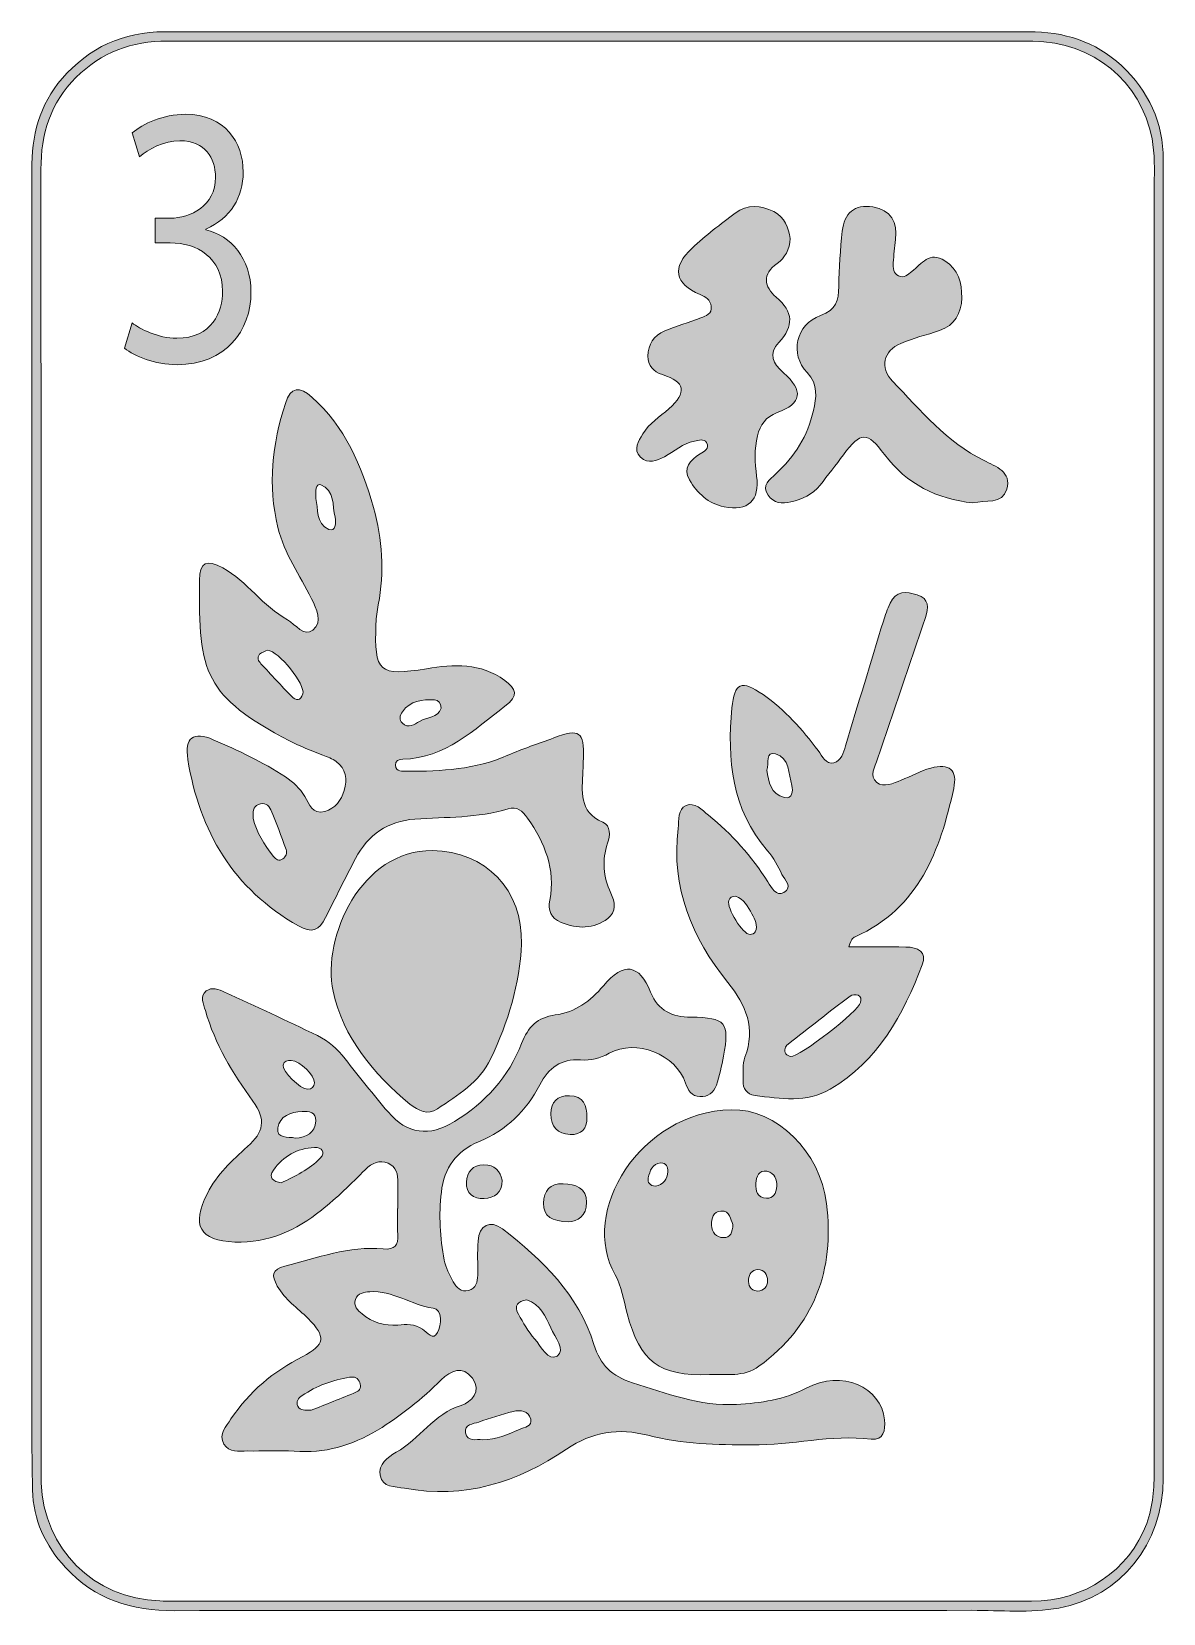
# Model space of a CAD drawing. Extents: x 3201 to 3512, y -2552 to -2117.
import ezdxf

# ---------------------------------------------------------------- set-up
doc = ezdxf.new("R2010")
doc.units = 0
doc.header["$MEASUREMENT"] = 0
doc.layers.add('Layer 1', color=7, linetype='Continuous', lineweight=0)

msp = doc.modelspace()

# ---------------------------------------------------------------- hatches: boundary and pattern name
at = {"layer": 'Layer 1', "true_color": 0x000000, "transparency": 33554687}
h = msp.add_hatch(color=18, dxfattribs=at)
h.dxf.hatch_style = 2
edge = h.paths.add_edge_path()
edge.add_spline(control_points=[(3509.41, -2333.86), (3509.41, -2333.86), (3509.36, -2333.86), (3509.36, -2333.86), (3509.36, -2393.26), (3509.36, -2452.65), (3509.37, -2512.05), (3509.37, -2517.07), (3509.08, -2522.02), (3507.31, -2526.79), (3502.51, -2539.74), (3490.08, -2548.19), (3475.65, -2548.19), (3398.38, -2548.18), (3321.12, -2548.16), (3243.86, -2548.15), (3241.3, -2548.15), (3238.75, -2548.21), (3236.2, -2548.12), (3218.01, -2547.48), (3204.33, -2533.84), (3203.61, -2515.68), (3203.58, -2514.76), (3203.59, -2513.83), (3203.59, -2512.9), (3203.59, -2393.52), (3203.61, -2274.14), (3203.56, -2154.77), (3203.56, -2145.03), (3206.17, -2136.49), (3213.18, -2129.5), (3220.14, -2122.57), (3228.54, -2119.49), (3238.31, -2119.5), (3295.27, -2119.55), (3352.24, -2119.53), (3409.2, -2119.53), (3431.48, -2119.53), (3453.75, -2119.44), (3476.02, -2119.56), (3492.57, -2119.65), (3505.67, -2130.47), (3508.78, -2146.3), (3509.61, -2150.54), (3509.4, -2154.85), (3509.4, -2159.14), (3509.41, -2217.38), (3509.41, -2275.62), (3509.41, -2333.86)], knot_values=[0, 0, 0, 0, 1, 1, 1, 2, 2, 2, 3, 3, 3, 4, 4, 4, 5, 5, 5, 6, 6, 6, 7, 7, 7, 8, 8, 8, 9, 9, 9, 10, 10, 10, 11, 11, 11, 12, 12, 12, 13, 13, 13, 14, 14, 14, 15, 15, 15, 16, 16, 16, 16], degree=3, periodic=0)
edge = h.paths.add_edge_path()
edge.add_spline(control_points=[(3511.84, -2385.7), (3511.84, -2307.86), (3511.86, -2230.01), (3511.85, -2152.16), (3511.85, -2141.85), (3507.89, -2133.24), (3500.35, -2126.24), (3493.17, -2119.58), (3484.53, -2116.9), (3474.88, -2116.92), (3454.81, -2116.96), (3434.74, -2116.96), (3414.67, -2116.96), (3355.62, -2116.95), (3296.56, -2116.94), (3237.51, -2116.93), (3226.17, -2116.93), (3216.79, -2121.27), (3209.36, -2129.82), (3203.09, -2137.04), (3201.01, -2145.56), (3201.02, -2154.95), (3201.1, -2214.47), (3201.06, -2273.98), (3201.06, -2333.5), (3201.06, -2383.15), (3201.05, -2432.81), (3201.07, -2482.47), (3201.07, -2494.18), (3201.01, -2505.89), (3201.24, -2517.6), (3201.41, -2525.82), (3204.77, -2532.86), (3210.28, -2538.91), (3218.36, -2547.76), (3228.55, -2550.81), (3240.3, -2550.79), (3313.27, -2550.67), (3386.25, -2550.76), (3459.22, -2550.69), (3467.21, -2550.68), (3475.27, -2551.53), (3483.19, -2550.06), (3500.24, -2546.88), (3511.84, -2532.43), (3511.86, -2514.48), (3511.89, -2471.56), (3511.84, -2428.63), (3511.84, -2385.7)], knot_values=[0, 0, 0, 0, 1, 1, 1, 2, 2, 2, 3, 3, 3, 4, 4, 4, 5, 5, 5, 6, 6, 6, 7, 7, 7, 8, 8, 8, 9, 9, 9, 10, 10, 10, 11, 11, 11, 12, 12, 12, 13, 13, 13, 14, 14, 14, 15, 15, 15, 16, 16, 16, 16], degree=3, periodic=0)
at = {"layer": 'Layer 1', "true_color": 0x1b2251, "transparency": 33554687}
h = msp.add_hatch(color=179, dxfattribs=at)
h.dxf.hatch_style = 2
edge = h.paths.add_edge_path()
edge.add_spline(control_points=[(3248.85, -2171.36), (3248.85, -2171.36), (3248.85, -2171.15), (3248.85, -2171.15), (3255.7, -2168.18), (3259.12, -2162.35), (3259.12, -2155.49), (3259.12, -2147.4), (3254.16, -2139.62), (3243.21, -2139.62), (3237.22, -2139.62), (3231.57, -2142.18), (3228.66, -2144.74), (3228.66, -2144.74), (3230.63, -2151.29), (3230.63, -2151.29), (3233.03, -2149.24), (3237.3, -2146.89), (3241.75, -2146.89), (3248.68, -2146.89), (3251.51, -2151.6), (3251.51, -2156.92), (3251.51, -2164.8), (3244.58, -2168.18), (3239.1, -2168.18), (3239.1, -2168.18), (3234.91, -2168.18), (3234.91, -2168.18), (3234.91, -2168.18), (3234.91, -2174.94), (3234.91, -2174.94), (3234.91, -2174.94), (3239.1, -2174.94), (3239.1, -2174.94), (3246.37, -2174.94), (3253.39, -2178.93), (3253.47, -2188.25), (3253.56, -2193.78), (3250.57, -2201.15), (3240.9, -2201.15), (3235.68, -2201.15), (3230.72, -2198.59), (3228.58, -2196.95), (3228.58, -2196.95), (3226.52, -2203.92), (3226.52, -2203.92), (3229.26, -2206.07), (3234.74, -2208.42), (3240.98, -2208.42), (3254.33, -2208.42), (3261.26, -2199.1), (3261.26, -2188.46), (3261.26, -2179.14), (3255.7, -2173), (3248.85, -2171.36)], knot_values=[0, 0, 0, 0, 1, 1, 1, 2, 2, 2, 3, 3, 3, 4, 4, 4, 5, 5, 5, 6, 6, 6, 7, 7, 7, 8, 8, 8, 9, 9, 9, 10, 10, 10, 11, 11, 11, 12, 12, 12, 13, 13, 13, 14, 14, 14, 15, 15, 15, 16, 16, 16, 17, 17, 17, 18, 18, 18, 18], degree=3, periodic=0)
at = {"layer": 'Layer 1', "true_color": 0x831618, "transparency": 33554687}
h = msp.add_hatch(color=246, dxfattribs=at)
h.dxf.hatch_style = 2
edge = h.paths.add_edge_path()
edge.add_spline(control_points=[(3409.38, -2173.71), (3409.24, -2176.82), (3407.96, -2179.04), (3405.82, -2180.57), (3401.57, -2183.6), (3402.23, -2187), (3405.51, -2189.82), (3410.29, -2193.93), (3410.43, -2197.8), (3406.29, -2202.29), (3403.31, -2205.51), (3404.51, -2208.01), (3407.55, -2210.66), (3413.15, -2215.56), (3412.57, -2219.04), (3405.82, -2221.59), (3402.67, -2222.78), (3401.12, -2224.92), (3400.4, -2227.94), (3399.52, -2231.61), (3399.66, -2235.34), (3400.16, -2239.04), (3401.07, -2245.69), (3397.8, -2248.88), (3391.2, -2247.47), (3386.92, -2246.55), (3383.83, -2243.74), (3381.73, -2240.1), (3379.82, -2236.79), (3381.92, -2234.64), (3384.67, -2232.92), (3385.77, -2232.23), (3387.42, -2231.49), (3386.37, -2229.81), (3385.68, -2228.72), (3384.25, -2229.16), (3383.09, -2229.4), (3379.9, -2230.03), (3377.55, -2232.24), (3374.81, -2233.71), (3372.75, -2234.8), (3370.34, -2235.86), (3368.29, -2233.8), (3366.11, -2231.61), (3367.71, -2229.49), (3368.9, -2227.44), (3370.63, -2224.46), (3373.58, -2222.77), (3376.04, -2220.55), (3381.1, -2216), (3380.56, -2213.13), (3374.3, -2211.15), (3371.72, -2210.33), (3370.29, -2208.71), (3370.3, -2206.04), (3370.31, -2202.78), (3371.95, -2200.38), (3374.9, -2199.15), (3378.15, -2197.79), (3381.55, -2196.81), (3384.84, -2195.56), (3386.27, -2195.01), (3387.93, -2194.46), (3387.7, -2192.38), (3387.51, -2190.56), (3386.1, -2189.81), (3384.64, -2189.17), (3377.63, -2186.11), (3376.75, -2181.74), (3382.44, -2176.37), (3386.13, -2172.89), (3390.23, -2169.82), (3394.31, -2166.77), (3397.62, -2164.28), (3401.29, -2164.53), (3404.86, -2166.34), (3407.99, -2167.94), (3408.92, -2170.89), (3409.38, -2173.71)], knot_values=[0, 0, 0, 0, 1, 1, 1, 2, 2, 2, 3, 3, 3, 4, 4, 4, 5, 5, 5, 6, 6, 6, 7, 7, 7, 8, 8, 8, 9, 9, 9, 10, 10, 10, 11, 11, 11, 12, 12, 12, 13, 13, 13, 14, 14, 14, 15, 15, 15, 16, 16, 16, 17, 17, 17, 18, 18, 18, 19, 19, 19, 20, 20, 20, 21, 21, 21, 22, 22, 22, 23, 23, 23, 24, 24, 24, 25, 25, 25, 26, 26, 26, 26], degree=3, periodic=0)
h = msp.add_hatch(color=246, dxfattribs=at)
h.dxf.hatch_style = 2
edge = h.paths.add_edge_path()
edge.add_spline(control_points=[(3459.57, -2246.39), (3449.7, -2245.38), (3441.39, -2241.24), (3435.26, -2233.1), (3430.5, -2226.75), (3428.77, -2226.75), (3424.01, -2233.17), (3421.91, -2235.99), (3419.76, -2238.77), (3417.59, -2241.54), (3415.56, -2244.15), (3412.67, -2245.35), (3409.6, -2246.14), (3407.19, -2246.76), (3404.81, -2246.5), (3403.3, -2244.26), (3401.44, -2241.5), (3403.72, -2240.01), (3405.42, -2238.43), (3410.56, -2233.64), (3414.26, -2227.94), (3415.76, -2221.05), (3416.55, -2217.47), (3417.16, -2213.84), (3414.05, -2210.61), (3409.17, -2205.53), (3410.88, -2197.37), (3417.71, -2194.89), (3422.05, -2193.32), (3422.67, -2190.75), (3422.72, -2186.92), (3422.8, -2181.85), (3423.13, -2176.76), (3423.69, -2171.71), (3424.23, -2166.88), (3427.03, -2164.23), (3432.09, -2165.08), (3437.04, -2165.91), (3438.86, -2169.22), (3438.35, -2174.03), (3438.12, -2176.16), (3437.8, -2178.3), (3437.69, -2180.44), (3437.62, -2181.8), (3437.76, -2183.36), (3439.16, -2184.04), (3440.61, -2184.74), (3441.77, -2183.66), (3442.82, -2182.8), (3445.47, -2180.66), (3447.67, -2177.15), (3451.85, -2179.85), (3455.54, -2182.23), (3456.59, -2185.95), (3456.51, -2190.03), (3456.42, -2194.3), (3454.62, -2197.59), (3450.36, -2199.06), (3446.85, -2200.27), (3443.19, -2201.1), (3439.8, -2202.57), (3434.95, -2204.66), (3433.89, -2209.19), (3437.53, -2212.98), (3445.22, -2220.99), (3452.33, -2229.69), (3462.64, -2234.77), (3465.81, -2236.33), (3470.33, -2237.89), (3468.89, -2242.66), (3467.61, -2246.89), (3463.05, -2245.57), (3459.57, -2246.39)], knot_values=[0, 0, 0, 0, 1, 1, 1, 2, 2, 2, 3, 3, 3, 4, 4, 4, 5, 5, 5, 6, 6, 6, 7, 7, 7, 8, 8, 8, 9, 9, 9, 10, 10, 10, 11, 11, 11, 12, 12, 12, 13, 13, 13, 14, 14, 14, 15, 15, 15, 16, 16, 16, 17, 17, 17, 18, 18, 18, 19, 19, 19, 20, 20, 20, 21, 21, 21, 22, 22, 22, 23, 23, 23, 24, 24, 24, 24], degree=3, periodic=0)
at = {"layer": 'Layer 1', "true_color": 0x0f592d, "transparency": 33554687}
h = msp.add_hatch(color=118, dxfattribs=at)
h.dxf.hatch_style = 2
edge = h.paths.add_edge_path()
edge.add_spline(control_points=[(3279.09, -2245.19), (3279.72, -2247.87), (3279.06, -2252.05), (3282.66, -2253.68), (3284.46, -2254.49), (3284.71, -2251.76), (3284.36, -2250.35), (3283.56, -2247.14), (3284.34, -2242.93), (3280.42, -2241.42), (3279.13, -2240.93), (3278.89, -2243.2), (3279.09, -2245.19)], knot_values=[0, 0, 0, 0, 1, 1, 1, 2, 2, 2, 3, 3, 3, 4, 4, 4, 4], degree=3, periodic=0)
edge = h.paths.add_edge_path()
edge.add_spline(control_points=[(3313.48, -2302.83), (3313.45, -2301.29), (3312.69, -2300.6), (3311.69, -2300.55), (3308.33, -2300.39), (3305.06, -2300.68), (3302.88, -2303.79), (3302.17, -2304.8), (3301.81, -2305.97), (3302.84, -2306.92), (3304.52, -2308.49), (3306.15, -2307.31), (3307.58, -2306.44), (3309.6, -2305.2), (3312.64, -2305.44), (3313.48, -2302.83)], knot_values=[0, 0, 0, 0, 1, 1, 1, 2, 2, 2, 3, 3, 3, 4, 4, 4, 5, 5, 5, 5], degree=3, periodic=0)
edge = h.paths.add_edge_path()
edge.add_spline(control_points=[(3265.8, -2286.88), (3265.29, -2287.13), (3264.28, -2287.37), (3263.64, -2288), (3262.78, -2288.84), (3263.32, -2289.83), (3264.01, -2290.58), (3266.79, -2293.6), (3269.55, -2296.65), (3272.44, -2299.56), (3273.58, -2300.71), (3274.97, -2300.91), (3275.51, -2298.88), (3276.2, -2296.3), (3268.97, -2287.04), (3265.8, -2286.88)], knot_values=[0, 0, 0, 0, 1, 1, 1, 2, 2, 2, 3, 3, 3, 4, 4, 4, 5, 5, 5, 5], degree=3, periodic=0)
edge = h.paths.add_edge_path()
edge.add_spline(control_points=[(3261.83, -2333.13), (3262.76, -2336.85), (3264.92, -2340.31), (3267.45, -2343.57), (3268.07, -2344.37), (3268.95, -2344.92), (3269.98, -2344.22), (3270.87, -2343.61), (3271.23, -2342.59), (3270.89, -2341.63), (3269.58, -2337.96), (3268.23, -2334.3), (3266.71, -2330.71), (3266.15, -2329.39), (3264.9, -2328.6), (3263.32, -2329.26), (3261.73, -2329.92), (3261.87, -2331.39), (3261.83, -2333.13)], knot_values=[0, 0, 0, 0, 1, 1, 1, 2, 2, 2, 3, 3, 3, 4, 4, 4, 5, 5, 5, 6, 6, 6, 6], degree=3, periodic=0)
edge = h.paths.add_edge_path()
edge.add_spline(control_points=[(3352.43, -2320.12), (3352.29, -2325.55), (3351.17, -2331.23), (3357.89, -2334.16), (3360.22, -2335.18), (3359.91, -2337.68), (3359.2, -2339.89), (3357.71, -2344.57), (3357.97, -2349.12), (3360.11, -2353.59), (3361.29, -2356.04), (3361.65, -2358.84), (3359.29, -2360.6), (3355.38, -2363.5), (3350.97, -2363.51), (3346.46, -2361.68), (3343.52, -2360.49), (3342.82, -2358.3), (3343.34, -2355.54), (3344.92, -2347.02), (3342.01, -2339.8), (3337.22, -2333), (3335.82, -2331), (3334.32, -2329.71), (3331.9, -2330.46), (3323.54, -2333.07), (3314.86, -2332.66), (3306.29, -2333.29), (3298.79, -2333.85), (3293.42, -2337.54), (3289.99, -2344.12), (3287.18, -2349.49), (3284.43, -2354.9), (3281.77, -2360.35), (3280.04, -2363.9), (3277.88, -2364.7), (3274.27, -2362.64), (3256.43, -2352.46), (3247.06, -2336.68), (3243.92, -2316.86), (3242.97, -2310.86), (3245.43, -2309.13), (3250.91, -2311.48), (3257.75, -2314.41), (3264.48, -2317.57), (3270.72, -2321.7), (3272.88, -2323.13), (3274.71, -2324.8), (3276.05, -2327.04), (3277.3, -2329.13), (3278.04, -2332.1), (3281.52, -2331.16), (3284.44, -2330.36), (3286.05, -2328.12), (3286.86, -2325.39), (3287.75, -2322.37), (3287.37, -2319.48), (3284.67, -2317.45), (3283.61, -2316.65), (3282.23, -2316.26), (3280.98, -2315.72), (3277.93, -2314.4), (3274.76, -2313.33), (3271.84, -2311.78), (3248.57, -2299.43), (3246.83, -2293.45), (3247.14, -2267.64), (3247.2, -2262.68), (3249.01, -2261.77), (3253.5, -2264.24), (3260.25, -2267.95), (3264.52, -2274.82), (3271.3, -2278.52), (3273.56, -2279.75), (3275.68, -2283.36), (3278.25, -2281.34), (3281.14, -2279.07), (3279.24, -2275.5), (3277.87, -2272.72), (3274.69, -2266.25), (3270.41, -2260.36), (3268.65, -2253.15), (3265.83, -2241.52), (3267.14, -2230.24), (3270.7, -2219.04), (3272.19, -2214.33), (3274.71, -2214.43), (3277.97, -2217.31), (3287.19, -2225.42), (3291.65, -2236.22), (3294.89, -2247.62), (3297.38, -2256.38), (3297.94, -2265.33), (3296.24, -2274.36), (3295.92, -2276.09), (3295.68, -2277.85), (3295.6, -2279.6), (3295.03, -2292.93), (3296.45, -2294.1), (3309.52, -2291.95), (3316.96, -2290.74), (3324.4, -2290.31), (3330.96, -2295.16), (3334.07, -2297.45), (3334.95, -2299.29), (3331.03, -2302.26), (3322.46, -2308.75), (3314.71, -2316.52), (3302.96, -2316.83), (3301.96, -2316.86), (3300.83, -2317.29), (3300.95, -2318.48), (3301.14, -2320.44), (3302.88, -2320.08), (3304.15, -2320.1), (3313.6, -2320.19), (3322.93, -2319.64), (3331.78, -2315.75), (3335.9, -2313.94), (3340.2, -2312.57), (3344.42, -2310.99), (3351.53, -2308.32), (3352.84, -2309.22), (3352.59, -2316.6), (3352.55, -2317.77), (3352.48, -2318.94), (3352.43, -2320.12)], knot_values=[0, 0, 0, 0, 1, 1, 1, 2, 2, 2, 3, 3, 3, 4, 4, 4, 5, 5, 5, 6, 6, 6, 7, 7, 7, 8, 8, 8, 9, 9, 9, 10, 10, 10, 11, 11, 11, 12, 12, 12, 13, 13, 13, 14, 14, 14, 15, 15, 15, 16, 16, 16, 17, 17, 17, 18, 18, 18, 19, 19, 19, 20, 20, 20, 21, 21, 21, 22, 22, 22, 23, 23, 23, 24, 24, 24, 25, 25, 25, 26, 26, 26, 27, 27, 27, 28, 28, 28, 29, 29, 29, 30, 30, 30, 31, 31, 31, 32, 32, 32, 33, 33, 33, 34, 34, 34, 35, 35, 35, 36, 36, 36, 37, 37, 37, 38, 38, 38, 39, 39, 39, 40, 40, 40, 41, 41, 41, 42, 42, 42, 42], degree=3, periodic=0)
h = msp.add_hatch(color=118, dxfattribs=at)
h.dxf.hatch_style = 2
edge = h.paths.add_edge_path()
edge.add_spline(control_points=[(3394.39, -2354.5), (3393.4, -2354.46), (3392.82, -2354.72), (3392.53, -2355.63), (3391.86, -2357.7), (3396.32, -2364.98), (3398.39, -2364.99), (3398.87, -2365), (3399.62, -2364.66), (3399.78, -2364.28), (3400.55, -2362.49), (3399.72, -2360.86), (3398.88, -2359.35), (3397.77, -2357.34), (3396.75, -2355.19), (3394.39, -2354.5)], knot_values=[0, 0, 0, 0, 1, 1, 1, 2, 2, 2, 3, 3, 3, 4, 4, 4, 5, 5, 5, 5], degree=3, periodic=0)
edge = h.paths.add_edge_path()
edge.add_spline(control_points=[(3403.01, -2319.82), (3403.46, -2322.97), (3403.98, -2326.5), (3407.86, -2327.37), (3410, -2327.85), (3410.21, -2325.56), (3409.8, -2324.07), (3408.93, -2320.83), (3409.27, -2316.38), (3405.35, -2315.32), (3402.5, -2314.56), (3403.57, -2317.95), (3403.01, -2319.82)], knot_values=[0, 0, 0, 0, 1, 1, 1, 2, 2, 2, 3, 3, 3, 4, 4, 4, 4], degree=3, periodic=0)
edge = h.paths.add_edge_path()
edge.add_spline(control_points=[(3409.44, -2398.53), (3411.96, -2398.74), (3428.32, -2385.95), (3428.72, -2383.65), (3428.86, -2382.85), (3428.87, -2381.94), (3428.03, -2381.68), (3427.37, -2381.47), (3426.36, -2381.51), (3425.85, -2381.9), (3420.11, -2386.26), (3414.43, -2390.69), (3408.78, -2395.15), (3407.98, -2395.78), (3407.61, -2396.78), (3408.2, -2397.74), (3408.46, -2398.17), (3409.13, -2398.35), (3409.44, -2398.53)], knot_values=[0, 0, 0, 0, 1, 1, 1, 2, 2, 2, 3, 3, 3, 4, 4, 4, 5, 5, 5, 6, 6, 6, 6], degree=3, periodic=0)
edge = h.paths.add_edge_path()
edge.add_spline(control_points=[(3425.46, -2368.42), (3431.14, -2368.42), (3436.14, -2368.39), (3441.15, -2368.43), (3444.37, -2368.46), (3447.07, -2369.73), (3445.68, -2373.34), (3440.39, -2387), (3433.58, -2399.75), (3420.38, -2407.49), (3413.94, -2411.27), (3406.74, -2410.14), (3399.72, -2409.21), (3397.32, -2408.89), (3396.4, -2407.31), (3396.43, -2405.12), (3396.47, -2402.97), (3396.23, -2400.65), (3396.94, -2398.73), (3399.91, -2390.77), (3397.33, -2384.42), (3392.29, -2378.2), (3382.34, -2365.9), (3376.63, -2352.07), (3378.61, -2335.84), (3378.89, -2333.56), (3378.43, -2330.58), (3380.78, -2329.54), (3383.14, -2328.51), (3385.13, -2330.78), (3386.91, -2332.2), (3393.38, -2337.38), (3398.77, -2343.54), (3403.26, -2350.52), (3404.27, -2352.09), (3405.49, -2354.6), (3407.65, -2353.44), (3410.23, -2352.05), (3407.89, -2350.01), (3407.13, -2348.47), (3406.01, -2346.21), (3404.81, -2343.87), (3403.17, -2341.98), (3393.22, -2330.53), (3392.03, -2316.95), (3393.38, -2302.74), (3394.04, -2295.77), (3396, -2294.97), (3401.92, -2299.07), (3407.95, -2303.24), (3412.71, -2308.65), (3417.07, -2314.47), (3418.19, -2315.97), (3419.12, -2318.36), (3421.41, -2317.78), (3423.43, -2317.28), (3423.99, -2315.04), (3424.57, -2313.14), (3428.03, -2301.72), (3431.49, -2290.31), (3434.98, -2278.9), (3435.5, -2277.24), (3436.11, -2275.59), (3436.81, -2273.99), (3438.38, -2270.41), (3441.29, -2270.72), (3444.26, -2271.66), (3447.59, -2272.72), (3447.43, -2275.22), (3446.54, -2277.85), (3442.17, -2290.82), (3437.77, -2303.78), (3433.41, -2316.75), (3432.7, -2318.89), (3430.95, -2321.46), (3433.19, -2323.23), (3435.13, -2324.76), (3437.71, -2323.39), (3439.88, -2322.58), (3442.61, -2321.54), (3445.19, -2319.99), (3448, -2319.25), (3453.14, -2317.88), (3455.41, -2319.78), (3454.29, -2324.89), (3450.58, -2341.93), (3444.82, -2357.73), (3427.24, -2365.61), (3426.89, -2365.77), (3426.56, -2366.04), (3426.33, -2366.33), (3426.11, -2366.62), (3426.03, -2367.02), (3425.46, -2368.42)], knot_values=[0, 0, 0, 0, 1, 1, 1, 2, 2, 2, 3, 3, 3, 4, 4, 4, 5, 5, 5, 6, 6, 6, 7, 7, 7, 8, 8, 8, 9, 9, 9, 10, 10, 10, 11, 11, 11, 12, 12, 12, 13, 13, 13, 14, 14, 14, 15, 15, 15, 16, 16, 16, 17, 17, 17, 18, 18, 18, 19, 19, 19, 20, 20, 20, 21, 21, 21, 22, 22, 22, 23, 23, 23, 24, 24, 24, 25, 25, 25, 26, 26, 26, 27, 27, 27, 28, 28, 28, 29, 29, 29, 30, 30, 30, 31, 31, 31, 31], degree=3, periodic=0)
at = {"layer": 'Layer 1', "true_color": 0x831618, "transparency": 33554687}
h = msp.add_hatch(color=246, dxfattribs=at)
h.dxf.hatch_style = 2
edge = h.paths.add_edge_path()
edge.add_spline(control_points=[(3335.55, -2367.53), (3335.15, -2378.67), (3331.87, -2388.99), (3327.16, -2399.03), (3324.02, -2405.71), (3318.05, -2409.06), (3312.47, -2412.91), (3309.9, -2414.68), (3307.16, -2413.46), (3304.92, -2411.61), (3294.9, -2403.3), (3286.52, -2393.25), (3283.85, -2380.6), (3280.67, -2365.57), (3291.61, -2341.79), (3311.05, -2341.93), (3325.71, -2342.03), (3336.03, -2352.87), (3335.55, -2367.53)], knot_values=[0, 0, 0, 0, 1, 1, 1, 2, 2, 2, 3, 3, 3, 4, 4, 4, 5, 5, 5, 6, 6, 6, 6], degree=3, periodic=0)
at = {"layer": 'Layer 1', "true_color": 0x0f592d, "transparency": 33554687}
h = msp.add_hatch(color=118, dxfattribs=at)
h.dxf.hatch_style = 2
edge = h.paths.add_edge_path()
edge.add_spline(control_points=[(3278.67, -2405.75), (3278.81, -2403.66), (3274.79, -2399.77), (3272.31, -2399.57), (3271.22, -2399.49), (3270.35, -2399.74), (3270.08, -2400.9), (3269.71, -2402.54), (3274.85, -2407.53), (3276.84, -2407.51), (3278.02, -2407.5), (3278.57, -2406.87), (3278.67, -2405.75)], knot_values=[0, 0, 0, 0, 1, 1, 1, 2, 2, 2, 3, 3, 3, 4, 4, 4, 4], degree=3, periodic=0)
edge = h.paths.add_edge_path()
edge.add_spline(control_points=[(3273.41, -2420.92), (3276.49, -2420.78), (3278.85, -2419.6), (3279.07, -2416.23), (3279.22, -2413.77), (3277.16, -2413.53), (3275.35, -2413.6), (3272.2, -2413.71), (3269.08, -2414.92), (3268.61, -2418.13), (3268.16, -2421.24), (3271.46, -2420.46), (3273.41, -2420.92)], knot_values=[0, 0, 0, 0, 1, 1, 1, 2, 2, 2, 3, 3, 3, 4, 4, 4, 4], degree=3, periodic=0)
edge = h.paths.add_edge_path()
edge.add_spline(control_points=[(3269.54, -2433.25), (3273.36, -2431.36), (3277.31, -2429.58), (3280.29, -2426.46), (3281.92, -2424.77), (3280.67, -2423.46), (3278.7, -2423.52), (3273.94, -2423.68), (3270.11, -2425.93), (3267.4, -2429.77), (3265.87, -2431.93), (3267.48, -2432.82), (3269.54, -2433.25)], knot_values=[0, 0, 0, 0, 1, 1, 1, 2, 2, 2, 3, 3, 3, 4, 4, 4, 4], degree=3, periodic=0)
edge = h.paths.add_edge_path()
edge.add_spline(control_points=[(3277.83, -2495.72), (3281.64, -2494.18), (3286, -2492.5), (3290.29, -2490.66), (3291.2, -2490.27), (3291.57, -2489.2), (3291.17, -2488.13), (3290.68, -2486.83), (3289.61, -2486.42), (3288.35, -2486.63), (3283.67, -2487.42), (3279.28, -2488.98), (3275.34, -2491.67), (3274.3, -2492.39), (3273.55, -2493.29), (3274.15, -2494.6), (3274.76, -2495.93), (3276.07, -2495.65), (3277.83, -2495.72)], knot_values=[0, 0, 0, 0, 1, 1, 1, 2, 2, 2, 3, 3, 3, 4, 4, 4, 5, 5, 5, 6, 6, 6, 6], degree=3, periodic=0)
edge = h.paths.add_edge_path()
edge.add_spline(control_points=[(3337.02, -2465.42), (3334.55, -2465.75), (3333.36, -2466.91), (3334.72, -2469.32), (3336.05, -2471.67), (3337.39, -2474.09), (3339.16, -2476.1), (3340.95, -2478.13), (3342.98, -2482.4), (3345.37, -2480.81), (3347.77, -2479.22), (3344.73, -2475.62), (3343.59, -2473.09), (3342.17, -2469.96), (3340.81, -2466.62), (3337.02, -2465.42)], knot_values=[0, 0, 0, 0, 1, 1, 1, 2, 2, 2, 3, 3, 3, 4, 4, 4, 5, 5, 5, 5], degree=3, periodic=0)
edge = h.paths.add_edge_path()
edge.add_spline(control_points=[(3324.85, -2503.84), (3328.65, -2503.86), (3331.85, -2502.38), (3335.05, -2500.96), (3336.37, -2500.37), (3338.62, -2500.2), (3338.09, -2498.14), (3337.5, -2495.88), (3335.3, -2495.53), (3333.3, -2496.04), (3330.1, -2496.85), (3326.94, -2497.87), (3323.82, -2498.95), (3322.28, -2499.48), (3319.78, -2499.56), (3320.19, -2501.91), (3320.64, -2504.55), (3323.24, -2503.57), (3324.85, -2503.84)], knot_values=[0, 0, 0, 0, 1, 1, 1, 2, 2, 2, 3, 3, 3, 4, 4, 4, 5, 5, 5, 6, 6, 6, 6], degree=3, periodic=0)
edge = h.paths.add_edge_path()
edge.add_spline(control_points=[(3301.59, -2472.33), (3303.95, -2472.05), (3306.23, -2471.96), (3308.36, -2473.44), (3309.61, -2474.3), (3311.36, -2476.67), (3312.54, -2474.37), (3313.59, -2472.32), (3313.92, -2468.04), (3311.28, -2467.67), (3305.23, -2466.82), (3300.14, -2462.66), (3293.87, -2463.17), (3292.31, -2463.29), (3290.58, -2463.51), (3289.96, -2465.25), (3289.33, -2467.02), (3290.58, -2468.24), (3291.77, -2469.25), (3294.59, -2471.63), (3297.92, -2472.58), (3301.59, -2472.33)], knot_values=[0, 0, 0, 0, 1, 1, 1, 2, 2, 2, 3, 3, 3, 4, 4, 4, 5, 5, 5, 6, 6, 6, 7, 7, 7, 7], degree=3, periodic=0)
edge = h.paths.add_edge_path()
edge.add_spline(control_points=[(3301.64, -2440.3), (3301.64, -2437.95), (3301.65, -2435.6), (3301.63, -2433.25), (3301.62, -2431.01), (3301.27, -2428.76), (3298.93, -2427.84), (3296.53, -2426.9), (3294.56, -2427.7), (3292.66, -2429.61), (3288.8, -2433.5), (3284.84, -2437.33), (3280.59, -2440.77), (3273.72, -2446.32), (3265.94, -2449.82), (3256.86, -2449.49), (3247.11, -2449.13), (3244.78, -2444.94), (3249.28, -2436.14), (3251.92, -2430.97), (3256.08, -2427.03), (3260.3, -2423.27), (3264.72, -2419.33), (3265.49, -2415.87), (3261.77, -2410.75), (3256.25, -2403.17), (3251.35, -2395.09), (3248.75, -2385.91), (3248.23, -2384.09), (3247.03, -2382), (3248.97, -2380.51), (3250.49, -2379.35), (3252.42, -2380.07), (3254.02, -2380.81), (3262.55, -2384.74), (3271.08, -2388.68), (3279.53, -2392.76), (3282.55, -2394.22), (3285.01, -2396.46), (3287.1, -2399.14), (3290.96, -2404.08), (3294.86, -2408.99), (3298.92, -2413.76), (3304.17, -2419.91), (3310.26, -2420.66), (3317.21, -2416.36), (3325.62, -2411.15), (3332.07, -2404.2), (3335.61, -2394.9), (3337.31, -2390.43), (3339.98, -2387.73), (3344.84, -2387.1), (3350.36, -2386.39), (3354.5, -2383.31), (3358.06, -2379.09), (3363.66, -2372.45), (3367.88, -2373.05), (3371.04, -2380.86), (3373.12, -2386), (3376.94, -2387.64), (3382.15, -2387.7), (3391.74, -2387.82), (3392.74, -2389.11), (3391.08, -2398.46), (3390.6, -2401.15), (3389.94, -2403.83), (3389.1, -2406.43), (3388.44, -2408.48), (3386.71, -2409.61), (3384.58, -2409.54), (3382.31, -2409.47), (3381.31, -2407.82), (3380.64, -2405.8), (3378.04, -2397.91), (3367.01, -2393.53), (3359.69, -2397.64), (3357.15, -2399.06), (3354.57, -2399.65), (3351.82, -2399.46), (3346.41, -2399.09), (3342.99, -2401.61), (3340.61, -2406.28), (3336.93, -2413.5), (3331.38, -2418.79), (3323.8, -2421.94), (3317.67, -2424.48), (3314.32, -2429.09), (3313.55, -2435.79), (3312.83, -2442.09), (3313.16, -2448.32), (3314.36, -2454.48), (3314.77, -2456.54), (3315.77, -2458.54), (3316.81, -2460.39), (3317.67, -2461.91), (3318.98, -2463.39), (3321.05, -2462.81), (3323.07, -2462.24), (3323.53, -2460.48), (3323.55, -2458.61), (3323.58, -2455.48), (3323.42, -2452.33), (3323.63, -2449.21), (3323.93, -2444.87), (3326.94, -2443.25), (3330.38, -2445.91), (3341.34, -2454.39), (3351.23, -2463.9), (3355.45, -2477.65), (3357.18, -2483.28), (3360.43, -2486.39), (3366.06, -2488.15), (3375.41, -2491.07), (3384.48, -2494.66), (3394.6, -2494.11), (3401.33, -2493.74), (3407.66, -2492.84), (3413.8, -2489.62), (3423.5, -2484.54), (3434.46, -2489.28), (3435.29, -2498.37), (3435.55, -2501.19), (3435.07, -2504.06), (3431.62, -2503.66), (3420.59, -2502.37), (3409.81, -2505.32), (3398.85, -2505.26), (3389.21, -2505.21), (3379.69, -2505.08), (3370.29, -2502.6), (3362.35, -2500.51), (3354.97, -2501.62), (3347.93, -2506.42), (3334.53, -2515.54), (3319.84, -2520.19), (3303.44, -2517.14), (3300.91, -2516.66), (3297.31, -2516.99), (3296.72, -2513.59), (3296.2, -2510.59), (3298.72, -2508.6), (3301.16, -2507.26), (3307.63, -2503.7), (3311.44, -2496.64), (3319.02, -2494.37), (3321.84, -2493.53), (3324.67, -2490.48), (3322.07, -2486.93), (3319.39, -2483.28), (3316.15, -2484.82), (3313.54, -2487.38), (3308.22, -2492.63), (3302.46, -2497.25), (3296.06, -2501.15), (3288.96, -2505.46), (3281.49, -2507.61), (3273.14, -2506.97), (3268.86, -2506.64), (3264.53, -2506.99), (3260.22, -2506.91), (3257.94, -2506.87), (3255.26, -2507.52), (3253.84, -2505), (3252.28, -2502.22), (3254.42, -2500.16), (3255.77, -2498.11), (3260.74, -2490.58), (3267.46, -2485.05), (3275.46, -2480.94), (3281.66, -2477.75), (3281.95, -2475.48), (3276.95, -2470.48), (3274.06, -2467.59), (3270.57, -2465.35), (3268.49, -2461.61), (3266.83, -2458.65), (3266.99, -2457.06), (3270.59, -2456.14), (3279.48, -2453.88), (3288.17, -2450.49), (3297.59, -2451.38), (3300.76, -2451.68), (3301.82, -2450.39), (3301.57, -2447.35), (3301.37, -2445.01), (3301.53, -2442.65), (3301.53, -2440.3), (3301.57, -2440.3), (3301.6, -2440.3), (3301.64, -2440.3)], knot_values=[0, 0, 0, 0, 1, 1, 1, 2, 2, 2, 3, 3, 3, 4, 4, 4, 5, 5, 5, 6, 6, 6, 7, 7, 7, 8, 8, 8, 9, 9, 9, 10, 10, 10, 11, 11, 11, 12, 12, 12, 13, 13, 13, 14, 14, 14, 15, 15, 15, 16, 16, 16, 17, 17, 17, 18, 18, 18, 19, 19, 19, 20, 20, 20, 21, 21, 21, 22, 22, 22, 23, 23, 23, 24, 24, 24, 25, 25, 25, 26, 26, 26, 27, 27, 27, 28, 28, 28, 29, 29, 29, 30, 30, 30, 31, 31, 31, 32, 32, 32, 33, 33, 33, 34, 34, 34, 35, 35, 35, 36, 36, 36, 37, 37, 37, 38, 38, 38, 39, 39, 39, 40, 40, 40, 41, 41, 41, 42, 42, 42, 43, 43, 43, 44, 44, 44, 45, 45, 45, 46, 46, 46, 47, 47, 47, 48, 48, 48, 49, 49, 49, 50, 50, 50, 51, 51, 51, 52, 52, 52, 53, 53, 53, 54, 54, 54, 55, 55, 55, 56, 56, 56, 57, 57, 57, 58, 58, 58, 59, 59, 59, 60, 60, 60, 61, 61, 61, 62, 62, 62, 63, 63, 63, 63], degree=3, periodic=0)
h = msp.add_hatch(color=118, dxfattribs=at)
h.dxf.hatch_style = 2
edge = h.paths.add_edge_path()
edge.add_spline(control_points=[(3343.64, -2414.3), (3343.7, -2410.93), (3345.4, -2409.21), (3348.75, -2409.29), (3352.67, -2409.38), (3353.51, -2412.01), (3353.54, -2415.27), (3353.57, -2418.39), (3352.1, -2420.09), (3348.93, -2419.93), (3345.44, -2419.75), (3343.62, -2417.84), (3343.64, -2414.3)], knot_values=[0, 0, 0, 0, 1, 1, 1, 2, 2, 2, 3, 3, 3, 4, 4, 4, 4], degree=3, periodic=0)
at = {"layer": 'Layer 1', "true_color": 0x831618, "transparency": 33554687}
h = msp.add_hatch(color=246, dxfattribs=at)
h.dxf.hatch_style = 2
edge = h.paths.add_edge_path()
edge.add_spline(control_points=[(3400.4, -2462.97), (3402.13, -2462.86), (3403.19, -2461.84), (3403.16, -2460.09), (3403.13, -2458.45), (3402.35, -2457.04), (3400.45, -2457.08), (3398.89, -2457.12), (3398.11, -2458.27), (3397.96, -2459.73), (3397.79, -2461.45), (3398.36, -2462.73), (3400.4, -2462.97)], knot_values=[0, 0, 0, 0, 1, 1, 1, 2, 2, 2, 3, 3, 3, 4, 4, 4, 4], degree=3, periodic=0)
edge = h.paths.add_edge_path()
edge.add_spline(control_points=[(3372.39, -2434.16), (3374.52, -2433.74), (3375.61, -2432.29), (3375.74, -2430.13), (3375.81, -2428.91), (3375.38, -2427.67), (3373.86, -2427.77), (3371.44, -2427.93), (3370.84, -2429.97), (3370.4, -2431.83), (3370.08, -2433.13), (3370.83, -2434.05), (3372.39, -2434.16)], knot_values=[0, 0, 0, 0, 1, 1, 1, 2, 2, 2, 3, 3, 3, 4, 4, 4, 4], degree=3, periodic=0)
edge = h.paths.add_edge_path()
edge.add_spline(control_points=[(3393.63, -2444.67), (3392.97, -2443.35), (3392.94, -2440.86), (3390.37, -2440.97), (3388.22, -2441.06), (3387.74, -2443), (3387.8, -2444.85), (3387.86, -2446.89), (3389.08, -2448.23), (3391.04, -2448.29), (3392.95, -2448.35), (3393.59, -2446.84), (3393.63, -2444.67)], knot_values=[0, 0, 0, 0, 1, 1, 1, 2, 2, 2, 3, 3, 3, 4, 4, 4, 4], degree=3, periodic=0)
edge = h.paths.add_edge_path()
edge.add_spline(control_points=[(3405.69, -2434.09), (3405.7, -2432.46), (3405.28, -2430.45), (3402.98, -2430.06), (3400.7, -2429.66), (3400.07, -2431.54), (3399.96, -2433.35), (3399.83, -2435.4), (3400.34, -2437.33), (3402.87, -2437.47), (3404.74, -2437.57), (3405.54, -2436.27), (3405.69, -2434.09)], knot_values=[0, 0, 0, 0, 1, 1, 1, 2, 2, 2, 3, 3, 3, 4, 4, 4, 4], degree=3, periodic=0)
edge = h.paths.add_edge_path()
edge.add_spline(control_points=[(3387.2, -2485.93), (3373.31, -2486.35), (3368.17, -2482.49), (3364.59, -2469.14), (3363.63, -2465.55), (3363.11, -2461.65), (3361.3, -2458.51), (3351.4, -2441.26), (3367.97, -2413.84), (3393.25, -2413.14), (3405.52, -2412.8), (3417.64, -2424.65), (3419.38, -2438.91), (3421.61, -2457.22), (3416.07, -2472.45), (3400.8, -2483.61), (3396.56, -2486.71), (3391.83, -2485.75), (3387.2, -2485.93)], knot_values=[0, 0, 0, 0, 1, 1, 1, 2, 2, 2, 3, 3, 3, 4, 4, 4, 5, 5, 5, 6, 6, 6, 6], degree=3, periodic=0)
at = {"layer": 'Layer 1', "true_color": 0x0f592d, "transparency": 33554687}
h = msp.add_hatch(color=118, dxfattribs=at)
h.dxf.hatch_style = 2
edge = h.paths.add_edge_path()
edge.add_spline(control_points=[(3330.27, -2432.49), (3330.19, -2436.17), (3328.16, -2437.35), (3325.32, -2437.51), (3322.28, -2437.68), (3320.35, -2436.15), (3320.43, -2433.08), (3320.51, -2430.23), (3322.2, -2428.28), (3325.24, -2428.27), (3328.21, -2428.25), (3329.76, -2430.1), (3330.27, -2432.49)], knot_values=[0, 0, 0, 0, 1, 1, 1, 2, 2, 2, 3, 3, 3, 4, 4, 4, 4], degree=3, periodic=0)
h = msp.add_hatch(color=118, dxfattribs=at)
h.dxf.hatch_style = 2
edge = h.paths.add_edge_path()
edge.add_spline(control_points=[(3348.58, -2443.91), (3343.91, -2443.84), (3341.57, -2442.51), (3341.62, -2438.81), (3341.67, -2435.39), (3343.43, -2433.35), (3347.03, -2433.47), (3350.38, -2433.59), (3353.46, -2434.61), (3353.47, -2438.57), (3353.48, -2442.36), (3350.82, -2443.85), (3348.58, -2443.91)], knot_values=[0, 0, 0, 0, 1, 1, 1, 2, 2, 2, 3, 3, 3, 4, 4, 4, 4], degree=3, periodic=0)

# ---------------------------------------------------------------- linework, layer by layer
at = {"layer": 'Layer 1'}
for points, knots in [([(3511.84, -2385.7), (3511.84, -2307.86), (3511.86, -2230.01), (3511.85, -2152.16), (3511.85, -2141.85), (3507.89, -2133.24), (3500.35, -2126.24), (3493.17, -2119.58), (3484.53, -2116.9), (3474.88, -2116.92), (3454.81, -2116.96), (3434.74, -2116.96), (3414.67, -2116.96), (3355.62, -2116.95), (3296.56, -2116.94), (3237.51, -2116.93), (3226.17, -2116.93), (3216.79, -2121.27), (3209.36, -2129.82), (3203.09, -2137.04), (3201.01, -2145.56), (3201.02, -2154.95), (3201.1, -2214.47), (3201.06, -2273.98), (3201.06, -2333.5), (3201.06, -2383.15), (3201.05, -2432.81), (3201.07, -2482.47), (3201.07, -2494.18), (3201.01, -2505.89), (3201.24, -2517.6), (3201.41, -2525.82), (3204.77, -2532.86), (3210.28, -2538.91), (3218.36, -2547.76), (3228.55, -2550.81), (3240.3, -2550.79), (3313.27, -2550.67), (3386.25, -2550.76), (3459.22, -2550.69), (3467.21, -2550.68), (3475.27, -2551.53), (3483.19, -2550.06), (3500.24, -2546.88), (3511.84, -2532.43), (3511.86, -2514.48), (3511.89, -2471.56), (3511.84, -2428.63), (3511.84, -2385.7)], [0, 0, 0, 0, 1, 1, 1, 2, 2, 2, 3, 3, 3, 4, 4, 4, 5, 5, 5, 6, 6, 6, 7, 7, 7, 8, 8, 8, 9, 9, 9, 10, 10, 10, 11, 11, 11, 12, 12, 12, 13, 13, 13, 14, 14, 14, 15, 15, 15, 16, 16, 16, 16]), ([(3509.41, -2333.86), (3509.41, -2333.86), (3509.36, -2333.86), (3509.36, -2333.86), (3509.36, -2393.26), (3509.36, -2452.65), (3509.37, -2512.05), (3509.37, -2517.07), (3509.08, -2522.02), (3507.31, -2526.79), (3502.51, -2539.74), (3490.08, -2548.19), (3475.65, -2548.19), (3398.38, -2548.18), (3321.12, -2548.16), (3243.86, -2548.15), (3241.3, -2548.15), (3238.75, -2548.21), (3236.2, -2548.12), (3218.01, -2547.48), (3204.33, -2533.84), (3203.61, -2515.68), (3203.58, -2514.76), (3203.59, -2513.83), (3203.59, -2512.9), (3203.59, -2393.52), (3203.61, -2274.14), (3203.56, -2154.77), (3203.56, -2145.03), (3206.17, -2136.49), (3213.18, -2129.5), (3220.14, -2122.57), (3228.54, -2119.49), (3238.31, -2119.5), (3295.27, -2119.55), (3352.24, -2119.53), (3409.2, -2119.53), (3431.48, -2119.53), (3453.75, -2119.44), (3476.02, -2119.56), (3492.57, -2119.65), (3505.67, -2130.47), (3508.78, -2146.3), (3509.61, -2150.54), (3509.4, -2154.85), (3509.4, -2159.14), (3509.41, -2217.38), (3509.41, -2275.62), (3509.41, -2333.86)], [0, 0, 0, 0, 1, 1, 1, 2, 2, 2, 3, 3, 3, 4, 4, 4, 5, 5, 5, 6, 6, 6, 7, 7, 7, 8, 8, 8, 9, 9, 9, 10, 10, 10, 11, 11, 11, 12, 12, 12, 13, 13, 13, 14, 14, 14, 15, 15, 15, 16, 16, 16, 16]), ([(3509.41, -2333.86), (3509.41, -2333.86), (3509.36, -2333.86), (3509.36, -2333.86), (3509.36, -2393.26), (3509.36, -2452.65), (3509.37, -2512.05), (3509.37, -2517.07), (3509.08, -2522.02), (3507.31, -2526.79), (3502.51, -2539.74), (3490.08, -2548.19), (3475.65, -2548.19), (3398.38, -2548.18), (3321.12, -2548.16), (3243.86, -2548.15), (3241.3, -2548.15), (3238.75, -2548.21), (3236.2, -2548.12), (3218.01, -2547.48), (3204.33, -2533.84), (3203.61, -2515.68), (3203.58, -2514.76), (3203.59, -2513.83), (3203.59, -2512.9), (3203.59, -2393.52), (3203.61, -2274.14), (3203.56, -2154.77), (3203.56, -2145.03), (3206.17, -2136.49), (3213.18, -2129.5), (3220.14, -2122.57), (3228.54, -2119.49), (3238.31, -2119.5), (3295.27, -2119.55), (3352.24, -2119.53), (3409.2, -2119.53), (3431.48, -2119.53), (3453.75, -2119.44), (3476.02, -2119.56), (3492.57, -2119.65), (3505.67, -2130.47), (3508.78, -2146.3), (3509.61, -2150.54), (3509.4, -2154.85), (3509.4, -2159.14), (3509.41, -2217.38), (3509.41, -2275.62), (3509.41, -2333.86)], [0, 0, 0, 0, 1, 1, 1, 2, 2, 2, 3, 3, 3, 4, 4, 4, 5, 5, 5, 6, 6, 6, 7, 7, 7, 8, 8, 8, 9, 9, 9, 10, 10, 10, 11, 11, 11, 12, 12, 12, 13, 13, 13, 14, 14, 14, 15, 15, 15, 16, 16, 16, 16]), ([(3248.85, -2171.36), (3248.85, -2171.36), (3248.85, -2171.15), (3248.85, -2171.15), (3255.7, -2168.18), (3259.12, -2162.35), (3259.12, -2155.49), (3259.12, -2147.4), (3254.16, -2139.62), (3243.21, -2139.62), (3237.22, -2139.62), (3231.57, -2142.18), (3228.66, -2144.74), (3228.66, -2144.74), (3230.63, -2151.29), (3230.63, -2151.29), (3233.03, -2149.24), (3237.3, -2146.89), (3241.75, -2146.89), (3248.68, -2146.89), (3251.51, -2151.6), (3251.51, -2156.92), (3251.51, -2164.8), (3244.58, -2168.18), (3239.1, -2168.18), (3239.1, -2168.18), (3234.91, -2168.18), (3234.91, -2168.18), (3234.91, -2168.18), (3234.91, -2174.94), (3234.91, -2174.94), (3234.91, -2174.94), (3239.1, -2174.94), (3239.1, -2174.94), (3246.37, -2174.94), (3253.39, -2178.93), (3253.47, -2188.25), (3253.56, -2193.78), (3250.57, -2201.15), (3240.9, -2201.15), (3235.68, -2201.15), (3230.72, -2198.59), (3228.58, -2196.95), (3228.58, -2196.95), (3226.52, -2203.92), (3226.52, -2203.92), (3229.26, -2206.07), (3234.74, -2208.42), (3240.98, -2208.42), (3254.33, -2208.42), (3261.26, -2199.1), (3261.26, -2188.46), (3261.26, -2179.14), (3255.7, -2173), (3248.85, -2171.36)], [0, 0, 0, 0, 1, 1, 1, 2, 2, 2, 3, 3, 3, 4, 4, 4, 5, 5, 5, 6, 6, 6, 7, 7, 7, 8, 8, 8, 9, 9, 9, 10, 10, 10, 11, 11, 11, 12, 12, 12, 13, 13, 13, 14, 14, 14, 15, 15, 15, 16, 16, 16, 17, 17, 17, 18, 18, 18, 18]), ([(3409.38, -2173.71), (3409.24, -2176.82), (3407.96, -2179.04), (3405.82, -2180.57), (3401.57, -2183.6), (3402.23, -2187), (3405.51, -2189.82), (3410.29, -2193.93), (3410.43, -2197.8), (3406.29, -2202.29), (3403.31, -2205.51), (3404.51, -2208.01), (3407.55, -2210.66), (3413.15, -2215.56), (3412.57, -2219.04), (3405.82, -2221.59), (3402.67, -2222.78), (3401.12, -2224.92), (3400.4, -2227.94), (3399.52, -2231.61), (3399.66, -2235.34), (3400.16, -2239.04), (3401.07, -2245.69), (3397.8, -2248.88), (3391.2, -2247.47), (3386.92, -2246.55), (3383.83, -2243.74), (3381.73, -2240.1), (3379.82, -2236.79), (3381.92, -2234.64), (3384.67, -2232.92), (3385.77, -2232.23), (3387.42, -2231.49), (3386.37, -2229.81), (3385.68, -2228.72), (3384.25, -2229.16), (3383.09, -2229.4), (3379.9, -2230.03), (3377.55, -2232.24), (3374.81, -2233.71), (3372.75, -2234.8), (3370.34, -2235.86), (3368.29, -2233.8), (3366.11, -2231.61), (3367.71, -2229.49), (3368.9, -2227.44), (3370.63, -2224.46), (3373.58, -2222.77), (3376.04, -2220.55), (3381.1, -2216), (3380.56, -2213.13), (3374.3, -2211.15), (3371.72, -2210.33), (3370.29, -2208.71), (3370.3, -2206.04), (3370.31, -2202.78), (3371.95, -2200.38), (3374.9, -2199.15), (3378.15, -2197.79), (3381.55, -2196.81), (3384.84, -2195.56), (3386.27, -2195.01), (3387.93, -2194.46), (3387.7, -2192.38), (3387.51, -2190.56), (3386.1, -2189.81), (3384.64, -2189.17), (3377.63, -2186.11), (3376.75, -2181.74), (3382.44, -2176.37), (3386.13, -2172.89), (3390.23, -2169.82), (3394.31, -2166.77), (3397.62, -2164.28), (3401.29, -2164.53), (3404.86, -2166.34), (3407.99, -2167.94), (3408.92, -2170.89), (3409.38, -2173.71)], [0, 0, 0, 0, 1, 1, 1, 2, 2, 2, 3, 3, 3, 4, 4, 4, 5, 5, 5, 6, 6, 6, 7, 7, 7, 8, 8, 8, 9, 9, 9, 10, 10, 10, 11, 11, 11, 12, 12, 12, 13, 13, 13, 14, 14, 14, 15, 15, 15, 16, 16, 16, 17, 17, 17, 18, 18, 18, 19, 19, 19, 20, 20, 20, 21, 21, 21, 22, 22, 22, 23, 23, 23, 24, 24, 24, 25, 25, 25, 26, 26, 26, 26]), ([(3459.57, -2246.39), (3449.7, -2245.38), (3441.39, -2241.24), (3435.26, -2233.1), (3430.5, -2226.75), (3428.77, -2226.75), (3424.01, -2233.17), (3421.91, -2235.99), (3419.76, -2238.77), (3417.59, -2241.54), (3415.56, -2244.15), (3412.67, -2245.35), (3409.6, -2246.14), (3407.19, -2246.76), (3404.81, -2246.5), (3403.3, -2244.26), (3401.44, -2241.5), (3403.72, -2240.01), (3405.42, -2238.43), (3410.56, -2233.64), (3414.26, -2227.94), (3415.76, -2221.05), (3416.55, -2217.47), (3417.16, -2213.84), (3414.05, -2210.61), (3409.17, -2205.53), (3410.88, -2197.37), (3417.71, -2194.89), (3422.05, -2193.32), (3422.67, -2190.75), (3422.72, -2186.92), (3422.8, -2181.85), (3423.13, -2176.76), (3423.69, -2171.71), (3424.23, -2166.88), (3427.03, -2164.23), (3432.09, -2165.08), (3437.04, -2165.91), (3438.86, -2169.22), (3438.35, -2174.03), (3438.12, -2176.16), (3437.8, -2178.3), (3437.69, -2180.44), (3437.62, -2181.8), (3437.76, -2183.36), (3439.16, -2184.04), (3440.61, -2184.74), (3441.77, -2183.66), (3442.82, -2182.8), (3445.47, -2180.66), (3447.67, -2177.15), (3451.85, -2179.85), (3455.54, -2182.23), (3456.59, -2185.95), (3456.51, -2190.03), (3456.42, -2194.3), (3454.62, -2197.59), (3450.36, -2199.06), (3446.85, -2200.27), (3443.19, -2201.1), (3439.8, -2202.57), (3434.95, -2204.66), (3433.89, -2209.19), (3437.53, -2212.98), (3445.22, -2220.99), (3452.33, -2229.69), (3462.64, -2234.77), (3465.81, -2236.33), (3470.33, -2237.89), (3468.89, -2242.66), (3467.61, -2246.89), (3463.05, -2245.57), (3459.57, -2246.39)], [0, 0, 0, 0, 1, 1, 1, 2, 2, 2, 3, 3, 3, 4, 4, 4, 5, 5, 5, 6, 6, 6, 7, 7, 7, 8, 8, 8, 9, 9, 9, 10, 10, 10, 11, 11, 11, 12, 12, 12, 13, 13, 13, 14, 14, 14, 15, 15, 15, 16, 16, 16, 17, 17, 17, 18, 18, 18, 19, 19, 19, 20, 20, 20, 21, 21, 21, 22, 22, 22, 23, 23, 23, 24, 24, 24, 24]), ([(3352.43, -2320.12), (3352.29, -2325.55), (3351.17, -2331.23), (3357.89, -2334.16), (3360.22, -2335.18), (3359.91, -2337.68), (3359.2, -2339.89), (3357.71, -2344.57), (3357.97, -2349.12), (3360.11, -2353.59), (3361.29, -2356.04), (3361.65, -2358.84), (3359.29, -2360.6), (3355.38, -2363.5), (3350.97, -2363.51), (3346.46, -2361.68), (3343.52, -2360.49), (3342.82, -2358.3), (3343.34, -2355.54), (3344.92, -2347.02), (3342.01, -2339.8), (3337.22, -2333), (3335.82, -2331), (3334.32, -2329.71), (3331.9, -2330.46), (3323.54, -2333.07), (3314.86, -2332.66), (3306.29, -2333.29), (3298.79, -2333.85), (3293.42, -2337.54), (3289.99, -2344.12), (3287.18, -2349.49), (3284.43, -2354.9), (3281.77, -2360.35), (3280.04, -2363.9), (3277.88, -2364.7), (3274.27, -2362.64), (3256.43, -2352.46), (3247.06, -2336.68), (3243.92, -2316.86), (3242.97, -2310.86), (3245.43, -2309.13), (3250.91, -2311.48), (3257.75, -2314.41), (3264.48, -2317.57), (3270.72, -2321.7), (3272.88, -2323.13), (3274.71, -2324.8), (3276.05, -2327.04), (3277.3, -2329.13), (3278.04, -2332.1), (3281.52, -2331.16), (3284.44, -2330.36), (3286.05, -2328.12), (3286.86, -2325.39), (3287.75, -2322.37), (3287.37, -2319.48), (3284.67, -2317.45), (3283.61, -2316.65), (3282.23, -2316.26), (3280.98, -2315.72), (3277.93, -2314.4), (3274.76, -2313.33), (3271.84, -2311.78), (3248.57, -2299.43), (3246.83, -2293.45), (3247.14, -2267.64), (3247.2, -2262.68), (3249.01, -2261.77), (3253.5, -2264.24), (3260.25, -2267.95), (3264.52, -2274.82), (3271.3, -2278.52), (3273.56, -2279.75), (3275.68, -2283.36), (3278.25, -2281.34), (3281.14, -2279.07), (3279.24, -2275.5), (3277.87, -2272.72), (3274.69, -2266.25), (3270.41, -2260.36), (3268.65, -2253.15), (3265.83, -2241.52), (3267.14, -2230.24), (3270.7, -2219.04), (3272.19, -2214.33), (3274.71, -2214.43), (3277.97, -2217.31), (3287.19, -2225.42), (3291.65, -2236.22), (3294.89, -2247.62), (3297.38, -2256.38), (3297.94, -2265.33), (3296.24, -2274.36), (3295.92, -2276.09), (3295.68, -2277.85), (3295.6, -2279.6), (3295.03, -2292.93), (3296.45, -2294.1), (3309.52, -2291.95), (3316.96, -2290.74), (3324.4, -2290.31), (3330.96, -2295.16), (3334.07, -2297.45), (3334.95, -2299.29), (3331.03, -2302.26), (3322.46, -2308.75), (3314.71, -2316.52), (3302.96, -2316.83), (3301.96, -2316.86), (3300.83, -2317.29), (3300.95, -2318.48), (3301.14, -2320.44), (3302.88, -2320.08), (3304.15, -2320.1), (3313.6, -2320.19), (3322.93, -2319.64), (3331.78, -2315.75), (3335.9, -2313.94), (3340.2, -2312.57), (3344.42, -2310.99), (3351.53, -2308.32), (3352.84, -2309.22), (3352.59, -2316.6), (3352.55, -2317.77), (3352.48, -2318.94), (3352.43, -2320.12)], [0, 0, 0, 0, 1, 1, 1, 2, 2, 2, 3, 3, 3, 4, 4, 4, 5, 5, 5, 6, 6, 6, 7, 7, 7, 8, 8, 8, 9, 9, 9, 10, 10, 10, 11, 11, 11, 12, 12, 12, 13, 13, 13, 14, 14, 14, 15, 15, 15, 16, 16, 16, 17, 17, 17, 18, 18, 18, 19, 19, 19, 20, 20, 20, 21, 21, 21, 22, 22, 22, 23, 23, 23, 24, 24, 24, 25, 25, 25, 26, 26, 26, 27, 27, 27, 28, 28, 28, 29, 29, 29, 30, 30, 30, 31, 31, 31, 32, 32, 32, 33, 33, 33, 34, 34, 34, 35, 35, 35, 36, 36, 36, 37, 37, 37, 38, 38, 38, 39, 39, 39, 40, 40, 40, 41, 41, 41, 42, 42, 42, 42]), ([(3279.09, -2245.19), (3279.72, -2247.87), (3279.06, -2252.05), (3282.66, -2253.68), (3284.46, -2254.49), (3284.71, -2251.76), (3284.36, -2250.35), (3283.56, -2247.14), (3284.34, -2242.93), (3280.42, -2241.42), (3279.13, -2240.93), (3278.89, -2243.2), (3279.09, -2245.19)], [0, 0, 0, 0, 1, 1, 1, 2, 2, 2, 3, 3, 3, 4, 4, 4, 4]), ([(3425.46, -2368.42), (3431.14, -2368.42), (3436.14, -2368.39), (3441.15, -2368.43), (3444.37, -2368.46), (3447.07, -2369.73), (3445.68, -2373.34), (3440.39, -2387), (3433.58, -2399.75), (3420.38, -2407.49), (3413.94, -2411.27), (3406.74, -2410.14), (3399.72, -2409.21), (3397.32, -2408.89), (3396.4, -2407.31), (3396.43, -2405.12), (3396.47, -2402.97), (3396.23, -2400.65), (3396.94, -2398.73), (3399.91, -2390.77), (3397.33, -2384.42), (3392.29, -2378.2), (3382.34, -2365.9), (3376.63, -2352.07), (3378.61, -2335.84), (3378.89, -2333.56), (3378.43, -2330.58), (3380.78, -2329.54), (3383.14, -2328.51), (3385.13, -2330.78), (3386.91, -2332.2), (3393.38, -2337.38), (3398.77, -2343.54), (3403.26, -2350.52), (3404.27, -2352.09), (3405.49, -2354.6), (3407.65, -2353.44), (3410.23, -2352.05), (3407.89, -2350.01), (3407.13, -2348.47), (3406.01, -2346.21), (3404.81, -2343.87), (3403.17, -2341.98), (3393.22, -2330.53), (3392.03, -2316.95), (3393.38, -2302.74), (3394.04, -2295.77), (3396, -2294.97), (3401.92, -2299.07), (3407.95, -2303.24), (3412.71, -2308.65), (3417.07, -2314.47), (3418.19, -2315.97), (3419.12, -2318.36), (3421.41, -2317.78), (3423.43, -2317.28), (3423.99, -2315.04), (3424.57, -2313.14), (3428.03, -2301.72), (3431.49, -2290.31), (3434.98, -2278.9), (3435.5, -2277.24), (3436.11, -2275.59), (3436.81, -2273.99), (3438.38, -2270.41), (3441.29, -2270.72), (3444.26, -2271.66), (3447.59, -2272.72), (3447.43, -2275.22), (3446.54, -2277.85), (3442.17, -2290.82), (3437.77, -2303.78), (3433.41, -2316.75), (3432.7, -2318.89), (3430.95, -2321.46), (3433.19, -2323.23), (3435.13, -2324.76), (3437.71, -2323.39), (3439.88, -2322.58), (3442.61, -2321.54), (3445.19, -2319.99), (3448, -2319.25), (3453.14, -2317.88), (3455.41, -2319.78), (3454.29, -2324.89), (3450.58, -2341.93), (3444.82, -2357.73), (3427.24, -2365.61), (3426.89, -2365.77), (3426.56, -2366.04), (3426.33, -2366.33), (3426.11, -2366.62), (3426.03, -2367.02), (3425.46, -2368.42)], [0, 0, 0, 0, 1, 1, 1, 2, 2, 2, 3, 3, 3, 4, 4, 4, 5, 5, 5, 6, 6, 6, 7, 7, 7, 8, 8, 8, 9, 9, 9, 10, 10, 10, 11, 11, 11, 12, 12, 12, 13, 13, 13, 14, 14, 14, 15, 15, 15, 16, 16, 16, 17, 17, 17, 18, 18, 18, 19, 19, 19, 20, 20, 20, 21, 21, 21, 22, 22, 22, 23, 23, 23, 24, 24, 24, 25, 25, 25, 26, 26, 26, 27, 27, 27, 28, 28, 28, 29, 29, 29, 30, 30, 30, 31, 31, 31, 31]), ([(3265.8, -2286.88), (3265.29, -2287.13), (3264.28, -2287.37), (3263.64, -2288), (3262.78, -2288.84), (3263.32, -2289.83), (3264.01, -2290.58), (3266.79, -2293.6), (3269.55, -2296.65), (3272.44, -2299.56), (3273.58, -2300.71), (3274.97, -2300.91), (3275.51, -2298.88), (3276.2, -2296.3), (3268.97, -2287.04), (3265.8, -2286.88)], [0, 0, 0, 0, 1, 1, 1, 2, 2, 2, 3, 3, 3, 4, 4, 4, 5, 5, 5, 5]), ([(3313.48, -2302.83), (3313.45, -2301.29), (3312.69, -2300.6), (3311.69, -2300.55), (3308.33, -2300.39), (3305.06, -2300.68), (3302.88, -2303.79), (3302.17, -2304.8), (3301.81, -2305.97), (3302.84, -2306.92), (3304.52, -2308.49), (3306.15, -2307.31), (3307.58, -2306.44), (3309.6, -2305.2), (3312.64, -2305.44), (3313.48, -2302.83)], [0, 0, 0, 0, 1, 1, 1, 2, 2, 2, 3, 3, 3, 4, 4, 4, 5, 5, 5, 5]), ([(3403.01, -2319.82), (3403.46, -2322.97), (3403.98, -2326.5), (3407.86, -2327.37), (3410, -2327.85), (3410.21, -2325.56), (3409.8, -2324.07), (3408.93, -2320.83), (3409.27, -2316.38), (3405.35, -2315.32), (3402.5, -2314.56), (3403.57, -2317.95), (3403.01, -2319.82)], [0, 0, 0, 0, 1, 1, 1, 2, 2, 2, 3, 3, 3, 4, 4, 4, 4]), ([(3261.83, -2333.13), (3262.76, -2336.85), (3264.92, -2340.31), (3267.45, -2343.57), (3268.07, -2344.37), (3268.95, -2344.92), (3269.98, -2344.22), (3270.87, -2343.61), (3271.23, -2342.59), (3270.89, -2341.63), (3269.58, -2337.96), (3268.23, -2334.3), (3266.71, -2330.71), (3266.15, -2329.39), (3264.9, -2328.6), (3263.32, -2329.26), (3261.73, -2329.92), (3261.87, -2331.39), (3261.83, -2333.13)], [0, 0, 0, 0, 1, 1, 1, 2, 2, 2, 3, 3, 3, 4, 4, 4, 5, 5, 5, 6, 6, 6, 6]), ([(3335.55, -2367.53), (3335.15, -2378.67), (3331.87, -2388.99), (3327.16, -2399.03), (3324.02, -2405.71), (3318.05, -2409.06), (3312.47, -2412.91), (3309.9, -2414.68), (3307.16, -2413.46), (3304.92, -2411.61), (3294.9, -2403.3), (3286.52, -2393.25), (3283.85, -2380.6), (3280.67, -2365.57), (3291.61, -2341.79), (3311.05, -2341.93), (3325.71, -2342.03), (3336.03, -2352.87), (3335.55, -2367.53)], [0, 0, 0, 0, 1, 1, 1, 2, 2, 2, 3, 3, 3, 4, 4, 4, 5, 5, 5, 6, 6, 6, 6]), ([(3394.39, -2354.5), (3393.4, -2354.46), (3392.82, -2354.72), (3392.53, -2355.63), (3391.86, -2357.7), (3396.32, -2364.98), (3398.39, -2364.99), (3398.87, -2365), (3399.62, -2364.66), (3399.78, -2364.28), (3400.55, -2362.49), (3399.72, -2360.86), (3398.88, -2359.35), (3397.77, -2357.34), (3396.75, -2355.19), (3394.39, -2354.5)], [0, 0, 0, 0, 1, 1, 1, 2, 2, 2, 3, 3, 3, 4, 4, 4, 5, 5, 5, 5]), ([(3301.64, -2440.3), (3301.64, -2437.95), (3301.65, -2435.6), (3301.63, -2433.25), (3301.62, -2431.01), (3301.27, -2428.76), (3298.93, -2427.84), (3296.53, -2426.9), (3294.56, -2427.7), (3292.66, -2429.61), (3288.8, -2433.5), (3284.84, -2437.33), (3280.59, -2440.77), (3273.72, -2446.32), (3265.94, -2449.82), (3256.86, -2449.49), (3247.11, -2449.13), (3244.78, -2444.94), (3249.28, -2436.14), (3251.92, -2430.97), (3256.08, -2427.03), (3260.3, -2423.27), (3264.72, -2419.33), (3265.49, -2415.87), (3261.77, -2410.75), (3256.25, -2403.17), (3251.35, -2395.09), (3248.75, -2385.91), (3248.23, -2384.09), (3247.03, -2382), (3248.97, -2380.51), (3250.49, -2379.35), (3252.42, -2380.07), (3254.02, -2380.81), (3262.55, -2384.74), (3271.08, -2388.68), (3279.53, -2392.76), (3282.55, -2394.22), (3285.01, -2396.46), (3287.1, -2399.14), (3290.96, -2404.08), (3294.86, -2408.99), (3298.92, -2413.76), (3304.17, -2419.91), (3310.26, -2420.66), (3317.21, -2416.36), (3325.62, -2411.15), (3332.07, -2404.2), (3335.61, -2394.9), (3337.31, -2390.43), (3339.98, -2387.73), (3344.84, -2387.1), (3350.36, -2386.39), (3354.5, -2383.31), (3358.06, -2379.09), (3363.66, -2372.45), (3367.88, -2373.05), (3371.04, -2380.86), (3373.12, -2386), (3376.94, -2387.64), (3382.15, -2387.7), (3391.74, -2387.82), (3392.74, -2389.11), (3391.08, -2398.46), (3390.6, -2401.15), (3389.94, -2403.83), (3389.1, -2406.43), (3388.44, -2408.48), (3386.71, -2409.61), (3384.58, -2409.54), (3382.31, -2409.47), (3381.31, -2407.82), (3380.64, -2405.8), (3378.04, -2397.91), (3367.01, -2393.53), (3359.69, -2397.64), (3357.15, -2399.06), (3354.57, -2399.65), (3351.82, -2399.46), (3346.41, -2399.09), (3342.99, -2401.61), (3340.61, -2406.28), (3336.93, -2413.5), (3331.38, -2418.79), (3323.8, -2421.94), (3317.67, -2424.48), (3314.32, -2429.09), (3313.55, -2435.79), (3312.83, -2442.09), (3313.16, -2448.32), (3314.36, -2454.48), (3314.77, -2456.54), (3315.77, -2458.54), (3316.81, -2460.39), (3317.67, -2461.91), (3318.98, -2463.39), (3321.05, -2462.81), (3323.07, -2462.24), (3323.53, -2460.48), (3323.55, -2458.61), (3323.58, -2455.48), (3323.42, -2452.33), (3323.63, -2449.21), (3323.93, -2444.87), (3326.94, -2443.25), (3330.38, -2445.91), (3341.34, -2454.39), (3351.23, -2463.9), (3355.45, -2477.65), (3357.18, -2483.28), (3360.43, -2486.39), (3366.06, -2488.15), (3375.41, -2491.07), (3384.48, -2494.66), (3394.6, -2494.11), (3401.33, -2493.74), (3407.66, -2492.84), (3413.8, -2489.62), (3423.5, -2484.54), (3434.46, -2489.28), (3435.29, -2498.37), (3435.55, -2501.19), (3435.07, -2504.06), (3431.62, -2503.66), (3420.59, -2502.37), (3409.81, -2505.32), (3398.85, -2505.26), (3389.21, -2505.21), (3379.69, -2505.08), (3370.29, -2502.6), (3362.35, -2500.51), (3354.97, -2501.62), (3347.93, -2506.42), (3334.53, -2515.54), (3319.84, -2520.19), (3303.44, -2517.14), (3300.91, -2516.66), (3297.31, -2516.99), (3296.72, -2513.59), (3296.2, -2510.59), (3298.72, -2508.6), (3301.16, -2507.26), (3307.63, -2503.7), (3311.44, -2496.64), (3319.02, -2494.37), (3321.84, -2493.53), (3324.67, -2490.48), (3322.07, -2486.93), (3319.39, -2483.28), (3316.15, -2484.82), (3313.54, -2487.38), (3308.22, -2492.63), (3302.46, -2497.25), (3296.06, -2501.15), (3288.96, -2505.46), (3281.49, -2507.61), (3273.14, -2506.97), (3268.86, -2506.64), (3264.53, -2506.99), (3260.22, -2506.91), (3257.94, -2506.87), (3255.26, -2507.52), (3253.84, -2505), (3252.28, -2502.22), (3254.42, -2500.16), (3255.77, -2498.11), (3260.74, -2490.58), (3267.46, -2485.05), (3275.46, -2480.94), (3281.66, -2477.75), (3281.95, -2475.48), (3276.95, -2470.48), (3274.06, -2467.59), (3270.57, -2465.35), (3268.49, -2461.61), (3266.83, -2458.65), (3266.99, -2457.06), (3270.59, -2456.14), (3279.48, -2453.88), (3288.17, -2450.49), (3297.59, -2451.38), (3300.76, -2451.68), (3301.82, -2450.39), (3301.57, -2447.35), (3301.37, -2445.01), (3301.53, -2442.65), (3301.53, -2440.3), (3301.57, -2440.3), (3301.6, -2440.3), (3301.64, -2440.3)], [0, 0, 0, 0, 1, 1, 1, 2, 2, 2, 3, 3, 3, 4, 4, 4, 5, 5, 5, 6, 6, 6, 7, 7, 7, 8, 8, 8, 9, 9, 9, 10, 10, 10, 11, 11, 11, 12, 12, 12, 13, 13, 13, 14, 14, 14, 15, 15, 15, 16, 16, 16, 17, 17, 17, 18, 18, 18, 19, 19, 19, 20, 20, 20, 21, 21, 21, 22, 22, 22, 23, 23, 23, 24, 24, 24, 25, 25, 25, 26, 26, 26, 27, 27, 27, 28, 28, 28, 29, 29, 29, 30, 30, 30, 31, 31, 31, 32, 32, 32, 33, 33, 33, 34, 34, 34, 35, 35, 35, 36, 36, 36, 37, 37, 37, 38, 38, 38, 39, 39, 39, 40, 40, 40, 41, 41, 41, 42, 42, 42, 43, 43, 43, 44, 44, 44, 45, 45, 45, 46, 46, 46, 47, 47, 47, 48, 48, 48, 49, 49, 49, 50, 50, 50, 51, 51, 51, 52, 52, 52, 53, 53, 53, 54, 54, 54, 55, 55, 55, 56, 56, 56, 57, 57, 57, 58, 58, 58, 59, 59, 59, 60, 60, 60, 61, 61, 61, 62, 62, 62, 63, 63, 63, 63]), ([(3409.44, -2398.53), (3411.96, -2398.74), (3428.32, -2385.95), (3428.72, -2383.65), (3428.86, -2382.85), (3428.87, -2381.94), (3428.03, -2381.68), (3427.37, -2381.47), (3426.36, -2381.51), (3425.85, -2381.9), (3420.11, -2386.26), (3414.43, -2390.69), (3408.78, -2395.15), (3407.98, -2395.78), (3407.61, -2396.78), (3408.2, -2397.74), (3408.46, -2398.17), (3409.13, -2398.35), (3409.44, -2398.53)], [0, 0, 0, 0, 1, 1, 1, 2, 2, 2, 3, 3, 3, 4, 4, 4, 5, 5, 5, 6, 6, 6, 6]), ([(3278.67, -2405.75), (3278.81, -2403.66), (3274.79, -2399.77), (3272.31, -2399.57), (3271.22, -2399.49), (3270.35, -2399.74), (3270.08, -2400.9), (3269.71, -2402.54), (3274.85, -2407.53), (3276.84, -2407.51), (3278.02, -2407.5), (3278.57, -2406.87), (3278.67, -2405.75)], [0, 0, 0, 0, 1, 1, 1, 2, 2, 2, 3, 3, 3, 4, 4, 4, 4]), ([(3343.64, -2414.3), (3343.7, -2410.93), (3345.4, -2409.21), (3348.75, -2409.29), (3352.67, -2409.38), (3353.51, -2412.01), (3353.54, -2415.27), (3353.57, -2418.39), (3352.1, -2420.09), (3348.93, -2419.93), (3345.44, -2419.75), (3343.62, -2417.84), (3343.64, -2414.3)], [0, 0, 0, 0, 1, 1, 1, 2, 2, 2, 3, 3, 3, 4, 4, 4, 4]), ([(3273.41, -2420.92), (3276.49, -2420.78), (3278.85, -2419.6), (3279.07, -2416.23), (3279.22, -2413.77), (3277.16, -2413.53), (3275.35, -2413.6), (3272.2, -2413.71), (3269.08, -2414.92), (3268.61, -2418.13), (3268.16, -2421.24), (3271.46, -2420.46), (3273.41, -2420.92)], [0, 0, 0, 0, 1, 1, 1, 2, 2, 2, 3, 3, 3, 4, 4, 4, 4]), ([(3387.2, -2485.93), (3373.31, -2486.35), (3368.17, -2482.49), (3364.59, -2469.14), (3363.63, -2465.55), (3363.11, -2461.65), (3361.3, -2458.51), (3351.4, -2441.26), (3367.97, -2413.84), (3393.25, -2413.14), (3405.52, -2412.8), (3417.64, -2424.65), (3419.38, -2438.91), (3421.61, -2457.22), (3416.07, -2472.45), (3400.8, -2483.61), (3396.56, -2486.71), (3391.83, -2485.75), (3387.2, -2485.93)], [0, 0, 0, 0, 1, 1, 1, 2, 2, 2, 3, 3, 3, 4, 4, 4, 5, 5, 5, 6, 6, 6, 6]), ([(3269.54, -2433.25), (3273.36, -2431.36), (3277.31, -2429.58), (3280.29, -2426.46), (3281.92, -2424.77), (3280.67, -2423.46), (3278.7, -2423.52), (3273.94, -2423.68), (3270.11, -2425.93), (3267.4, -2429.77), (3265.87, -2431.93), (3267.48, -2432.82), (3269.54, -2433.25)], [0, 0, 0, 0, 1, 1, 1, 2, 2, 2, 3, 3, 3, 4, 4, 4, 4]), ([(3330.27, -2432.49), (3330.19, -2436.17), (3328.16, -2437.35), (3325.32, -2437.51), (3322.28, -2437.68), (3320.35, -2436.15), (3320.43, -2433.08), (3320.51, -2430.23), (3322.2, -2428.28), (3325.24, -2428.27), (3328.21, -2428.25), (3329.76, -2430.1), (3330.27, -2432.49)], [0, 0, 0, 0, 1, 1, 1, 2, 2, 2, 3, 3, 3, 4, 4, 4, 4]), ([(3372.39, -2434.16), (3374.52, -2433.74), (3375.61, -2432.29), (3375.74, -2430.13), (3375.81, -2428.91), (3375.38, -2427.67), (3373.86, -2427.77), (3371.44, -2427.93), (3370.84, -2429.97), (3370.4, -2431.83), (3370.08, -2433.13), (3370.83, -2434.05), (3372.39, -2434.16)], [0, 0, 0, 0, 1, 1, 1, 2, 2, 2, 3, 3, 3, 4, 4, 4, 4]), ([(3348.58, -2443.91), (3343.91, -2443.84), (3341.57, -2442.51), (3341.62, -2438.81), (3341.67, -2435.39), (3343.43, -2433.35), (3347.03, -2433.47), (3350.38, -2433.59), (3353.46, -2434.61), (3353.47, -2438.57), (3353.48, -2442.36), (3350.82, -2443.85), (3348.58, -2443.91)], [0, 0, 0, 0, 1, 1, 1, 2, 2, 2, 3, 3, 3, 4, 4, 4, 4]), ([(3405.69, -2434.09), (3405.7, -2432.46), (3405.28, -2430.45), (3402.98, -2430.06), (3400.7, -2429.66), (3400.07, -2431.54), (3399.96, -2433.35), (3399.83, -2435.4), (3400.34, -2437.33), (3402.87, -2437.47), (3404.74, -2437.57), (3405.54, -2436.27), (3405.69, -2434.09)], [0, 0, 0, 0, 1, 1, 1, 2, 2, 2, 3, 3, 3, 4, 4, 4, 4]), ([(3393.63, -2444.67), (3392.97, -2443.35), (3392.94, -2440.86), (3390.37, -2440.97), (3388.22, -2441.06), (3387.74, -2443), (3387.8, -2444.85), (3387.86, -2446.89), (3389.08, -2448.23), (3391.04, -2448.29), (3392.95, -2448.35), (3393.59, -2446.84), (3393.63, -2444.67)], [0, 0, 0, 0, 1, 1, 1, 2, 2, 2, 3, 3, 3, 4, 4, 4, 4]), ([(3400.4, -2462.97), (3402.13, -2462.86), (3403.19, -2461.84), (3403.16, -2460.09), (3403.13, -2458.45), (3402.35, -2457.04), (3400.45, -2457.08), (3398.89, -2457.12), (3398.11, -2458.27), (3397.96, -2459.73), (3397.79, -2461.45), (3398.36, -2462.73), (3400.4, -2462.97)], [0, 0, 0, 0, 1, 1, 1, 2, 2, 2, 3, 3, 3, 4, 4, 4, 4]), ([(3301.59, -2472.33), (3303.95, -2472.05), (3306.23, -2471.96), (3308.36, -2473.44), (3309.61, -2474.3), (3311.36, -2476.67), (3312.54, -2474.37), (3313.59, -2472.32), (3313.92, -2468.04), (3311.28, -2467.67), (3305.23, -2466.82), (3300.14, -2462.66), (3293.87, -2463.17), (3292.31, -2463.29), (3290.58, -2463.51), (3289.96, -2465.25), (3289.33, -2467.02), (3290.58, -2468.24), (3291.77, -2469.25), (3294.59, -2471.63), (3297.92, -2472.58), (3301.59, -2472.33)], [0, 0, 0, 0, 1, 1, 1, 2, 2, 2, 3, 3, 3, 4, 4, 4, 5, 5, 5, 6, 6, 6, 7, 7, 7, 7]), ([(3337.02, -2465.42), (3334.55, -2465.75), (3333.36, -2466.91), (3334.72, -2469.32), (3336.05, -2471.67), (3337.39, -2474.09), (3339.16, -2476.1), (3340.95, -2478.13), (3342.98, -2482.4), (3345.37, -2480.81), (3347.77, -2479.22), (3344.73, -2475.62), (3343.59, -2473.09), (3342.17, -2469.96), (3340.81, -2466.62), (3337.02, -2465.42)], [0, 0, 0, 0, 1, 1, 1, 2, 2, 2, 3, 3, 3, 4, 4, 4, 5, 5, 5, 5]), ([(3277.83, -2495.72), (3281.64, -2494.18), (3286, -2492.5), (3290.29, -2490.66), (3291.2, -2490.27), (3291.57, -2489.2), (3291.17, -2488.13), (3290.68, -2486.83), (3289.61, -2486.42), (3288.35, -2486.63), (3283.67, -2487.42), (3279.28, -2488.98), (3275.34, -2491.67), (3274.3, -2492.39), (3273.55, -2493.29), (3274.15, -2494.6), (3274.76, -2495.93), (3276.07, -2495.65), (3277.83, -2495.72)], [0, 0, 0, 0, 1, 1, 1, 2, 2, 2, 3, 3, 3, 4, 4, 4, 5, 5, 5, 6, 6, 6, 6]), ([(3324.85, -2503.84), (3328.65, -2503.86), (3331.85, -2502.38), (3335.05, -2500.96), (3336.37, -2500.37), (3338.62, -2500.2), (3338.09, -2498.14), (3337.5, -2495.88), (3335.3, -2495.53), (3333.3, -2496.04), (3330.1, -2496.85), (3326.94, -2497.87), (3323.82, -2498.95), (3322.28, -2499.48), (3319.78, -2499.56), (3320.19, -2501.91), (3320.64, -2504.55), (3323.24, -2503.57), (3324.85, -2503.84)], [0, 0, 0, 0, 1, 1, 1, 2, 2, 2, 3, 3, 3, 4, 4, 4, 5, 5, 5, 6, 6, 6, 6])]:
    msp.add_open_spline(points, degree=3, knots=knots, dxfattribs=at)

doc.saveas('drawing.dxf')
